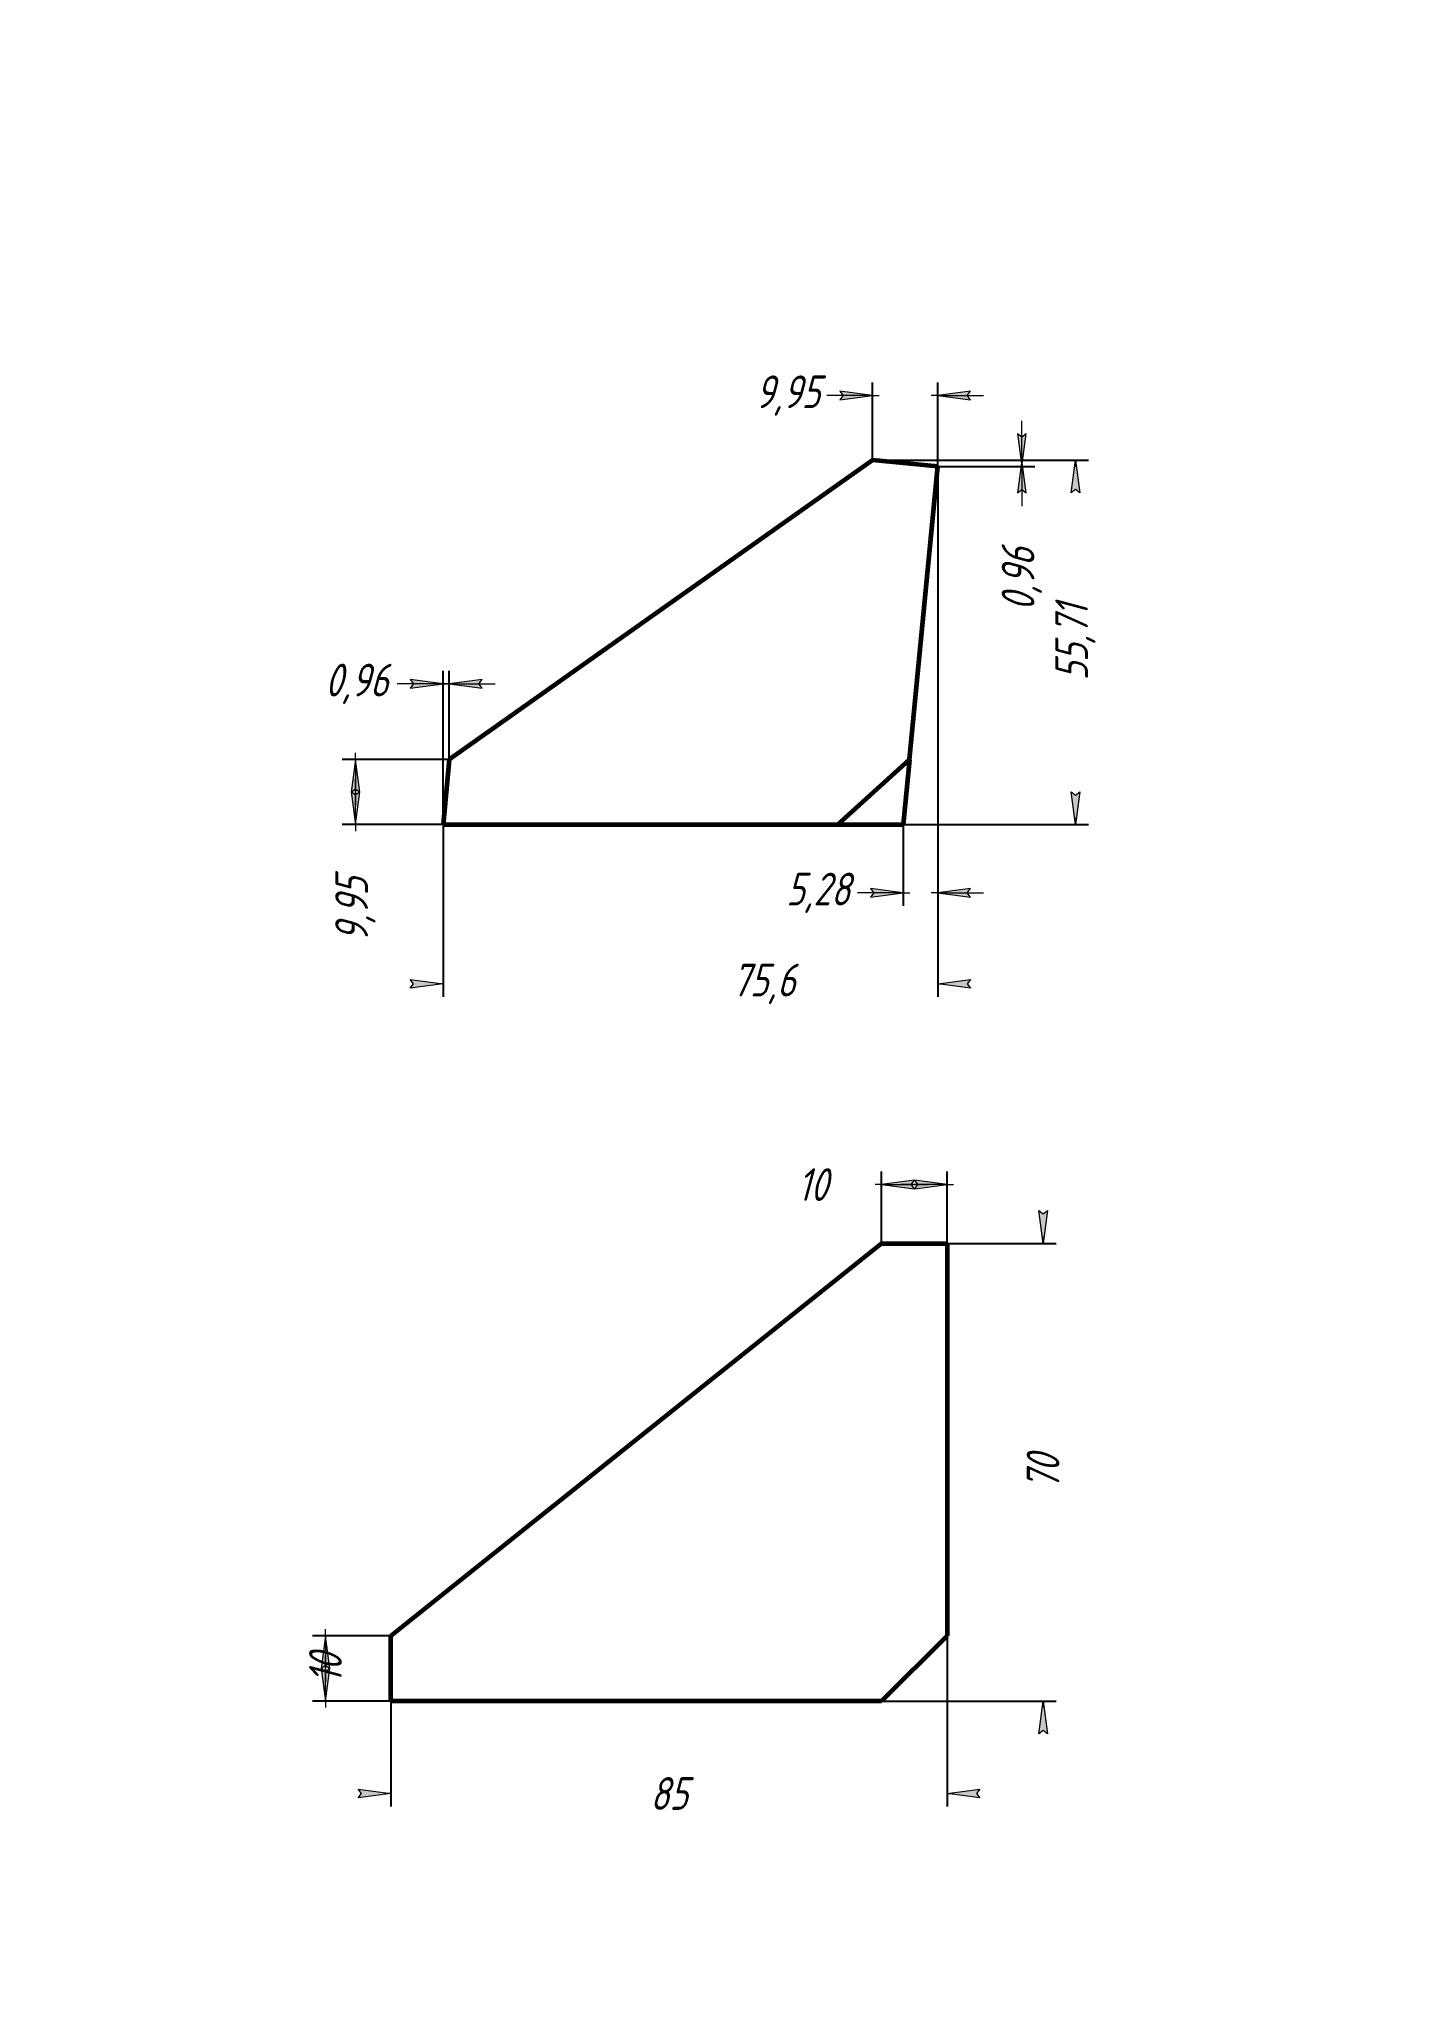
# Model space of a CAD drawing. Header units: millimetres. Extents: x 0 to 3990, y -446 to 477.
# Drawn here: x 0 to 210, y 0 to 297 of the extents above; entities that cross this region are included whole.
import ezdxf

# ---------------------------------------------------------------- set-up
doc = ezdxf.new("R2010")
doc.units = ezdxf.units.MM
doc.linetypes.add('K5LT_BASIC', pattern=[0])
doc.linetypes.add('K5LT_THIN', pattern=[0])
doc.layers.add('Системный слой', color=7, linetype='Continuous')
doc.layers.add('Системный слой (1)', color=7, linetype='Continuous', true_color=0x909090)
doc.styles.add('KDIMTEXTSTYLE', font='GOST_AU.SHX', dxfattribs={"width": 0.96, "oblique": 15, "height": 5})
doc.dimstyles.new('KDIMSTYLE (1.00)', dxfattribs={"dimtxt": 5, "dimasz": 1, "dimexe": 2, "dimexo": 0, "dimgap": 1, "dimtad": 1, "dimtxsty": 'KDIMTEXTSTYLE', "dimsah": 1, "dimcen": 0, "dimdle": 1, "dimadec": 0, "dimazin": 0, "dimtfac": 0.667, "dimtmove": 0, "dimatfit": 3, "dimfxl": 1, "dimtvp": 1, "dimtolj": 1, "dimtzin": 0, "dimarcsym": 0})

msp = doc.modelspace()

# ---------------------------------------------------------------- blocks, each defined once
blk = doc.blocks.new('KDIMARROW_01')
at = {"layer": 'Системный слой'}
blk.add_hatch(color=0, dxfattribs=at).paths.add_polyline_path([(-5, -0.6582624912261956), (0, 0), (-5, 0.658262491226197), (-4.5, 5.51091059616309e-16)])
at = {"layer": 'Системный слой', "color": 0, "linetype": 'K5LT_THIN', "lineweight": 18}
for p, q in [((-4.5, 5.51091059616309e-16), (-5, 0.658262491226197)), ((-5, 0.658262491226197), (0, 0)), ((0, 0), (-5, -0.6582624912261956)), ((-5, -0.6582624912261956), (-4.5, 5.51091059616309e-16))]:
    blk.add_line(p, q, dxfattribs=at)
at = {"layer": 'Системный слой (1)', "color": 0, "linetype": 'K5LT_THIN', "lineweight": 18}
blk.add_line((0, 0), (-1, 0), dxfattribs=at)
blk = doc.blocks.new('KDIMARROW_02')
at = {"layer": 'Системный слой'}
blk.add_hatch(color=0, dxfattribs=at).paths.add_polyline_path([(4.5, -5.51091059616309e-16), (5, 0.6582624912261956), (0, 0), (5, -0.658262491226197)])
at = {"layer": 'Системный слой', "color": 0, "linetype": 'K5LT_THIN', "lineweight": 18}
for p, q in [((5, 0.6582624912261956), (0, 0)), ((0, 0), (5, -0.658262491226197)), ((0, 0), (7, -8.572527594031472e-16)), ((4.5, -5.51091059616309e-16), (5, 0.6582624912261956)), ((5, -0.658262491226197), (4.5, -5.51091059616309e-16))]:
    blk.add_line(p, q, dxfattribs=at)
at = {"layer": 'Системный слой (1)', "color": 0, "linetype": 'K5LT_THIN', "lineweight": 18}
blk.add_line((0, 0), (-1, 0), dxfattribs=at)

# ---------------------------------------------------------------- dimensions: what is measured, and where the dimension line sits
at = {"layer": 'Системный слой (1)', "color": 7}
for base, p1, p2, location, override in [((137.3632844875074, 242.4492211103134), (127.4094565985329, 232.5669172565536), (137.3632844875074, 231.6070681242979), (114.4293139896477, 242.4492211103134), {"dimexo": 0, "dimpost": '\\H5.0;\\W0.965;\\Q15;<>', "dimblk1": 'KDIMARROW_02', "dimblk2": 'KDIMARROW_02', "dimse1": 0, "dimse2": 0, "dimclrt": 7, "dimtolj": 1}), ((61.75941025598104, 152.4966080160462), (137.3632844875074, 231.6070681242979), (61.75941025598104, 176.8610147349438), (110.759410255981, 152.4966080160462), {"dimexo": 0, "dimpost": '\\H5.0;\\W0.965;\\Q15;<>', "dimblk1": 'KDIMARROW_01', "dimblk2": 'KDIMARROW_01', "dimse1": 0, "dimse2": 0, "dimclrt": 7, "dimtolj": 1}), ((137.3632844875074, 166.4107228812397), (132.0841142600998, 176.8610147349438), (137.3632844875074, 231.6070681242979), (119.0656738796642, 166.4107228812397), {"dimexo": 0, "dimpost": '\\H5.0;\\W0.965;\\Q15;<>', "dimblk1": 'KDIMARROW_02', "dimblk2": 'KDIMARROW_02', "dimse1": 0, "dimse2": 0, "dimclrt": 7, "dimtolj": 1}), ((61.75941025598104, 198.3693727394492), (62.71925938823688, 186.814842623918), (61.75941025598104, 176.8610147349438), (48.55693039863218, 198.3693727394492), {"dimexo": 0, "dimpost": '\\H5.0;\\W0.965;\\Q15;<>', "dimblk1": 'KDIMARROW_02', "dimblk2": 'KDIMARROW_02', "dimse1": 0, "dimse2": 0, "dimclrt": 7, "dimtolj": 1}), ((128.7861309974796, 121.8028717308591), (138.7861309974796, 112.8205622122425), (128.7861309974796, 112.8205622122426), (118.2302981346256, 121.8028717308591), {"dimexo": 0, "dimpost": '\\H5.0;\\W0.965;\\Q15;\\Q15;\\H5.0;\\W0.965;\\Q15;<>\\H5.0;\\W0.965;\\Q15;\\Q15;', "dimblk1": 'KDIMARROW_02', "dimblk2": 'KDIMARROW_02', "dimse1": 0, "dimse2": 0, "dimclrt": 7, "dimtolj": 1}), ((53.78613099747963, 28.69368907542162), (138.7861309974792, 52.82056221224207), (53.78613099747963, 42.82056221224263), (96.28613099747918, 28.69368907542162), {"dimexo": 0, "dimpost": '\\H5.0;\\W0.965;\\Q15;\\Q15;\\H5.0;\\W0.965;\\Q15;<>\\H5.0;\\W0.965;\\Q15;\\Q15;', "dimblk1": 'KDIMARROW_01', "dimblk2": 'KDIMARROW_01', "dimse1": 0, "dimse2": 0, "dimclrt": 7, "dimtolj": 1})]:
    msp.add_linear_dim(base=base, p1=p1, p2=p2, location=location, dimstyle='KDIMSTYLE (1.00)', override=override, dxfattribs=at).render()
for base, p1, p2, location, override in [((150.2140991567212, 232.5669172565536), (137.3632844875074, 231.6070681242979), (127.4094565985329, 232.5669172565536), (150.2140991567212, 214.3652513782577), {"dimexo": 0, "dimpost": '\\H5.0;\\W0.965;\\Q15;<>', "dimblk1": 'KDIMARROW_02', "dimblk2": 'KDIMARROW_02', "dimse1": 0, "dimse2": 0, "dimclrt": 7, "dimtolj": 1}), ((158.3869652470589, 232.5669172565536), (132.0841142600998, 176.8610147349438), (127.4094565985329, 232.5669172565536), (158.3869652470589, 204.7139659957487), {"dimexo": 0, "dimpost": '\\H5.0;\\W0.965;\\Q15;<>', "dimblk1": 'KDIMARROW_01', "dimblk2": 'KDIMARROW_01', "dimse1": 0, "dimse2": 0, "dimclrt": 7, "dimtolj": 1}), ((48.36820365464564, 176.8610147349438), (62.71925938823688, 186.814842623918), (61.75941025598104, 176.8610147349438), (48.36820365464564, 163.8808721260585), {"dimexo": 0, "dimpost": '\\H5.0;\\W0.965;\\Q15;<>', "dimblk1": 'KDIMARROW_02', "dimblk2": 'KDIMARROW_02', "dimse1": 0, "dimse2": 0, "dimclrt": 7, "dimtolj": 1}), ((153.4509996362799, 42.82056221224252), (138.7861309974796, 112.8205622122425), (128.7861309974792, 42.82056221224252), (153.4509996362799, 77.82056221224252), {"dimexo": 0, "dimpost": '\\H5.0;\\W0.965;\\Q15;<>', "dimblk1": 'KDIMARROW_01', "dimblk2": 'KDIMARROW_01', "dimse1": 0, "dimse2": 0, "dimclrt": 7, "dimtolj": 1}), ((43.79214043006277, 42.82056221224263), (53.78613099747963, 52.82056221224229), (53.78613099747963, 42.82056221224263), (43.79214043006277, 47.82056221224252), {"dimexo": 0, "dimpost": '\\H5.0;\\W0.965;\\Q15;<>', "dimblk1": 'KDIMARROW_02', "dimblk2": 'KDIMARROW_02', "dimse1": 0, "dimse2": 0, "dimclrt": 7, "dimtolj": 1})]:
    msp.add_linear_dim(base=base, p1=p1, p2=p2, angle=90, location=location, dimstyle='KDIMSTYLE (1.00)', override=override, dxfattribs=at).render()

# ---------------------------------------------------------------- linework, layer by layer
at = {"layer": 'Системный слой (1)', "color": 5, "linetype": 'K5LT_BASIC', "lineweight": 60, "true_color": 0x0000ff}
for p, q in [((127.4094565985329, 232.5669172565536), (62.71925938823688, 186.814842623918)), ((137.3632844875074, 231.6070681242979), (127.4094565985329, 232.5669172565536)), ((133.0439633923556, 186.8148426239158), (137.3632844875074, 231.6070681242979)), ((62.71925938823688, 186.814842623918), (61.75941025598104, 176.8610147349438)), ((122.0841142600993, 176.8610147349438), (133.0439633923556, 186.8148426239158)), ((133.0439633923556, 186.8148426239158), (132.0841142600998, 176.8610147349438)), ((61.75941025598104, 176.8610147349438), (122.0841142600993, 176.8610147349438)), ((122.0841142600993, 176.8610147349438), (132.0841142600998, 176.8610147349438)), ((53.78613099747963, 52.82056221224229), (128.7861309974796, 112.8205622122426)), ((128.7861309974796, 112.8205622122426), (138.7861309974796, 112.8205622122425)), ((138.7861309974796, 112.8205622122425), (138.7861309974792, 52.82056221224207)), ((53.78613099747963, 42.82056221224263), (53.78613099747963, 52.82056221224229)), ((138.7861309974792, 52.82056221224207), (128.7861309974792, 42.82056221224252)), ((128.7861309974792, 42.82056221224252), (53.78613099747963, 42.82056221224263))]:
    msp.add_line(p, q, dxfattribs=at)

msp.set_redraw_order([(e.dxf.handle, doc.entitydb.next_handle()) for e in msp.query("TEXT MTEXT ATTDEF DIMENSION ARC_DIMENSION")])  # texts and dimensions are drawn at this point

doc.saveas('drawing.dxf')
